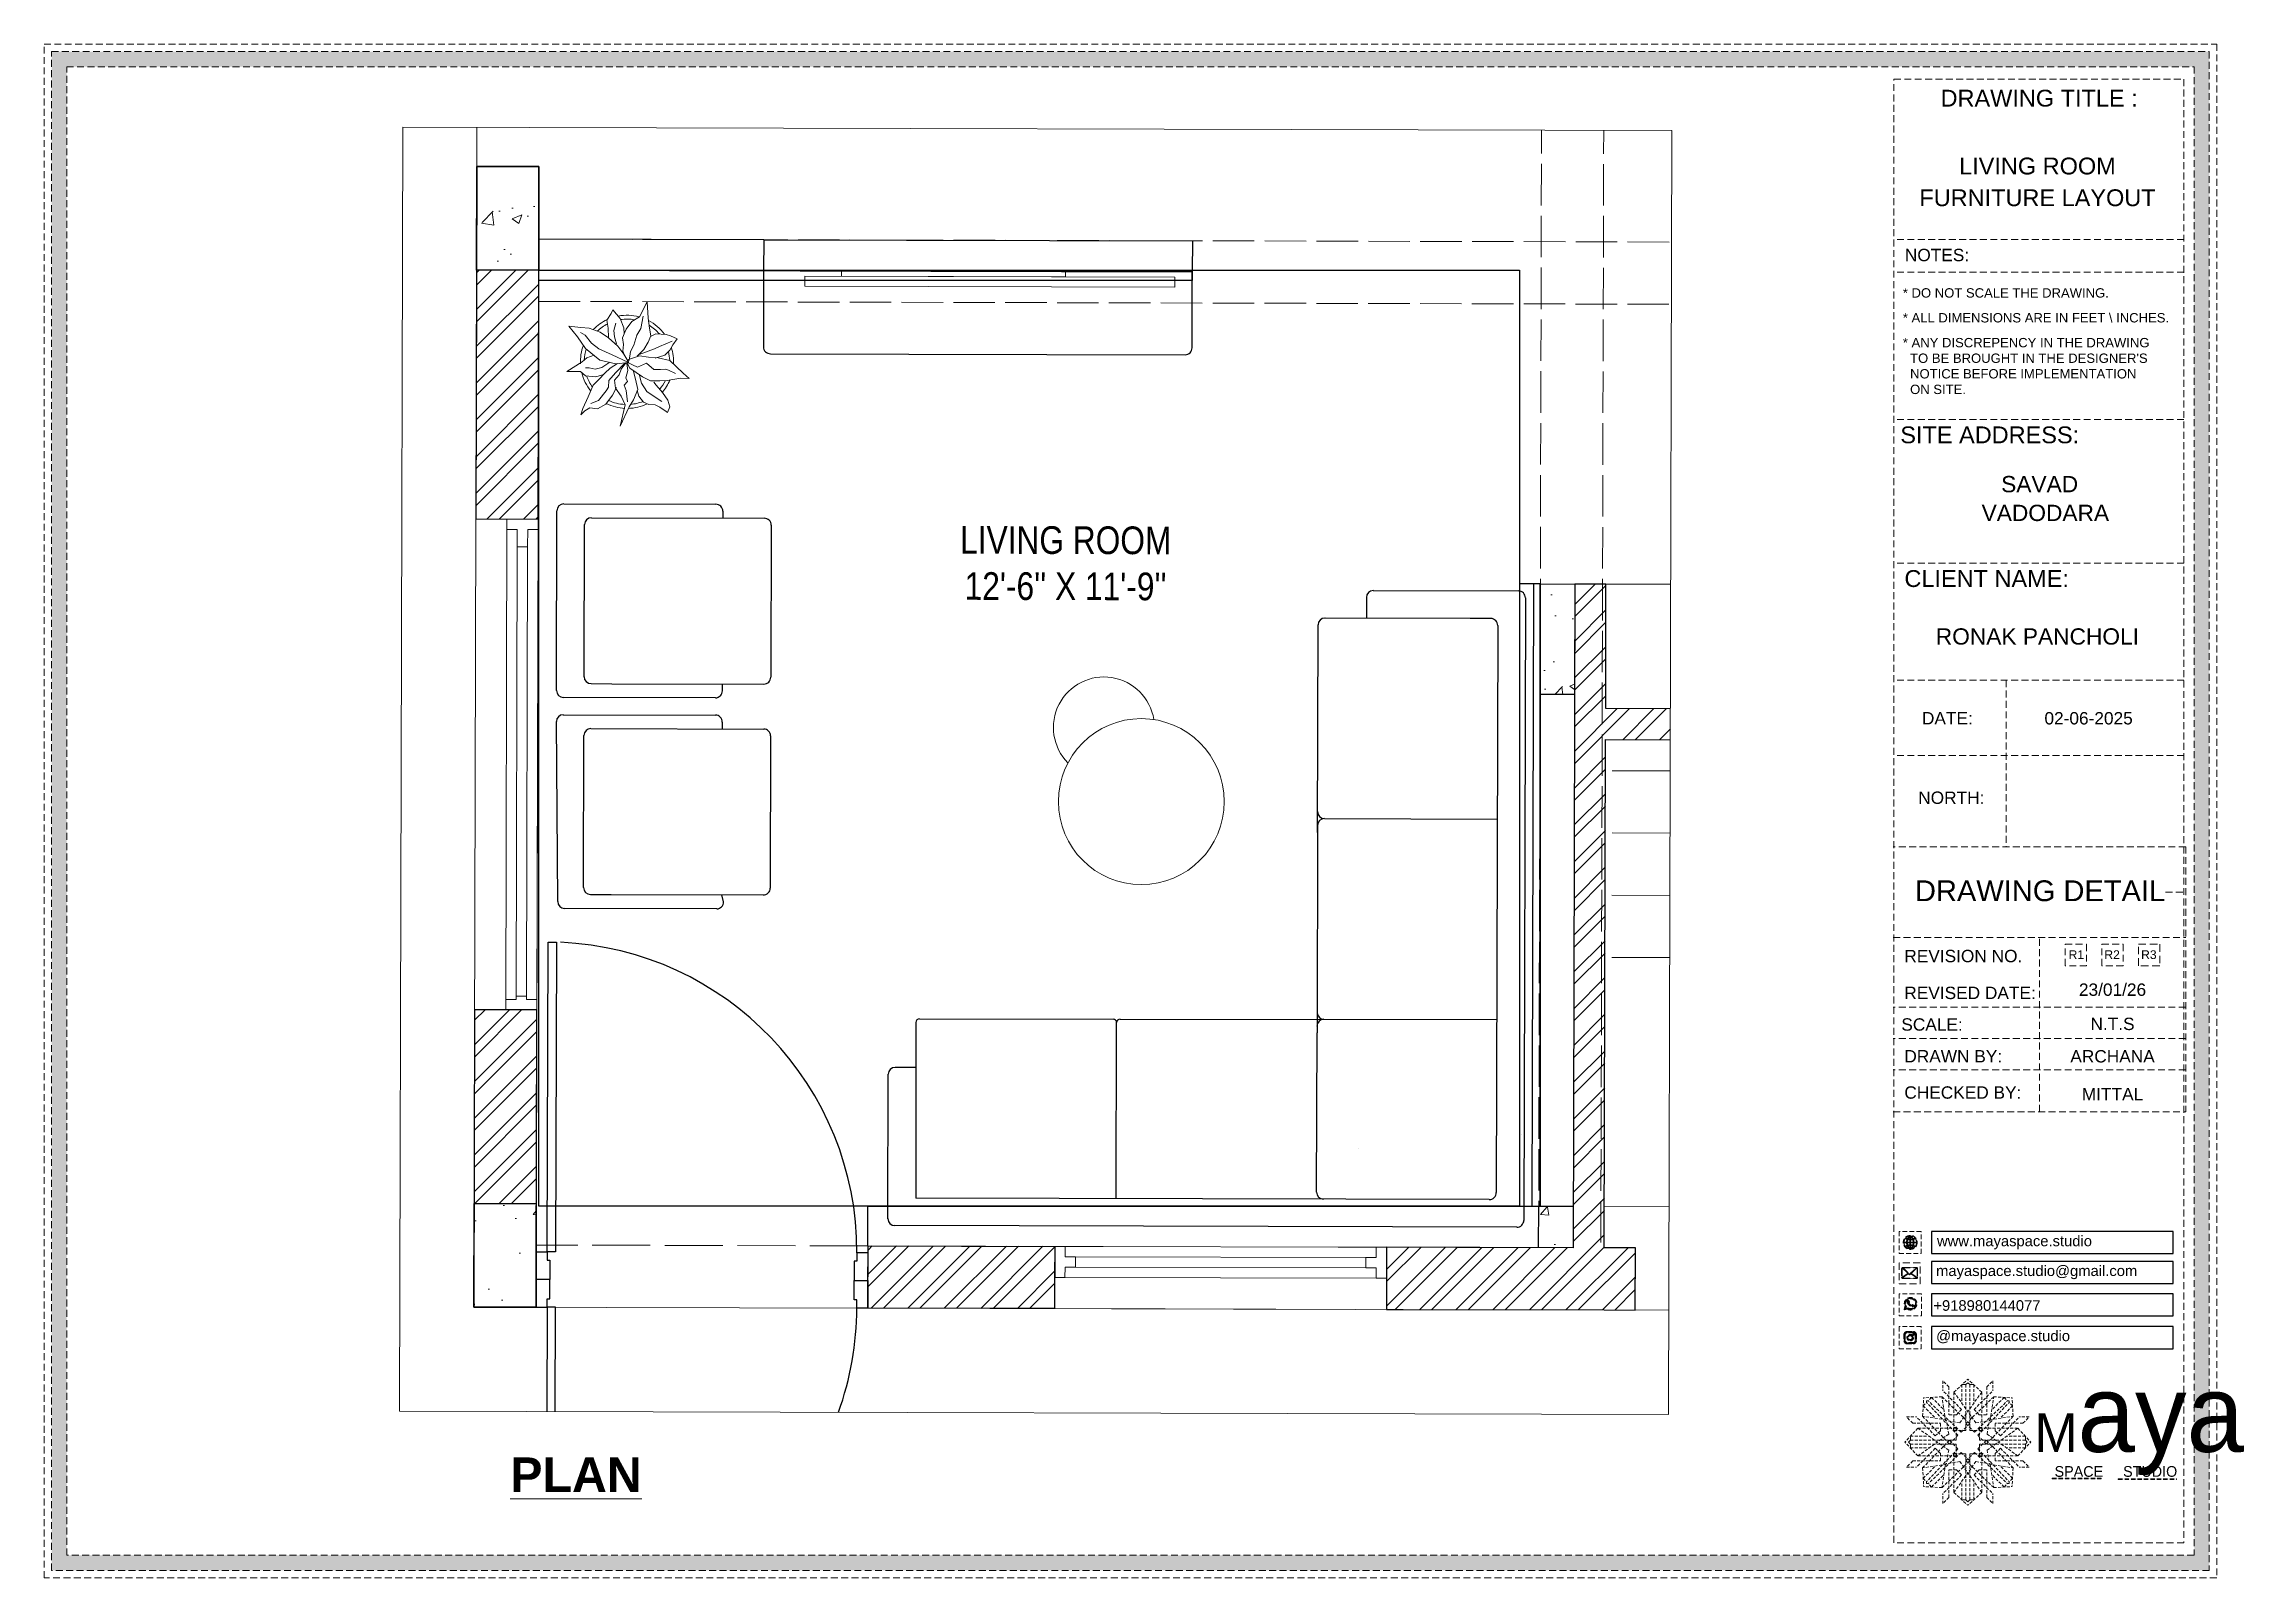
# Model space of a CAD drawing. Header units: millimetres. Extents: x 35877 to 3066687, y -650199 to -40525.
# Drawn here: x 145495.9 to 145814.1, y -179632.8 to -179411 of the extents above; entities that cross this region are included whole.
import ezdxf
from ezdxf.enums import TextEntityAlignment as Align

# ---------------------------------------------------------------- set-up
doc = ezdxf.new("R2010")
doc.units = ezdxf.units.MM
doc.header["$MEASUREMENT"] = 0
for name, pattern in [('ACAD_ISO02W100', [15, 12, -3]), ('DASHED', [0.75, 0.5, -0.25]), ('DASHEDX2', [1.5, 1, -0.5])]:
    doc.linetypes.add(name, pattern=pattern)
for name, color, linetype in [('AR DOOR', 40, 'Continuous'), ('AR ELE-5', 134, 'Continuous'), ('AR HATCH-7', 7, 'Continuous')]:
    doc.layers.add(name, color=color, linetype=linetype)
for name, color, linetype, lineweight in [('COLUMN', 1, 'Continuous', 30), ('DIM.', 250, 'Continuous', 13), ('Dimension', 10, 'DASHEDX2', 20), ('el', 7, 'Continuous', 20), ('FIRST FLOOR ( DW_RAIL )', 7, 'Continuous', 9), ('FIRST FLOOR ( TEXT )', 7, 'Continuous', 9), ('FUR', 250, 'Continuous', 0), ('FURNITURE', 32, 'Continuous', 9), ('furniture dimensions', 1, 'DASHED', 0), ('FURNITURE-1', 252, 'Continuous', 13), ('GROUND FLOOR', 7, 'Continuous', 9), ('GROUND FLOOR  ( PLINE )', 251, 'Continuous', 30), ('GROUND FLOOR ( DW_RAIL )', 7, 'Continuous', 9), ('GROUND FLOOR ( STAIR )', 251, 'Continuous', 9), ('Labelling', 1, 'Continuous', 25), ('NAME PLATE', 7, 'Continuous', 25), ('XX~SLAB ( BEAM )~ ( DIM )', 7, 'Continuous', 9)]:
    doc.layers.add(name, color=color, linetype=linetype, lineweight=lineweight)
doc.styles.add('Arial', font='arial.ttf')
doc.styles.add('KATHA', font='swissc.ttf')
doc.styles.get("Standard").update_dxf_attribs({"font": 'arial.ttf', "height": 6})
pattern_1 = [(45, (-2294.473, 1481.1306), (-2.65165043, 2.65165043), []), (45, (-2292.7053, 1481.1306), (-2.65165043, 2.65165043), [])]

msp = doc.modelspace()

# ---------------------------------------------------------------- texts
at = {"color": 18, "true_color": 0x000000, "transparency": 33554687, "char_height": 1.52785, "attachment_point": 1}
for s, width, gutter_width, insert in [('www.mayaspace.studio', 10.26018, 8.582, (145769.726, -179583.332, 0.119)), ('mayaspace.studio@gmail.com', 6.40101, 5.354, (145769.604, -179587.642, 0.119)), ('+918980144077', 24.96096, 5.354, (145769.208, -179592.668, 0.119)), ('@mayaspace.studio', 6.40101, 5.354, (145769.604, -179597.061, 0.119))]:
    msp.add_mtext_dynamic_manual_height_columns(s, width=width, gutter_width=gutter_width, heights=[0], dxfattribs=dict(at, insert=insert))
at = {"layer": 'DIM.', "color": 1, "transparency": 33554687, "insert": (145563.353, -179615.408, 0.119), "char_height": 5, "attachment_point": 1}
msp.add_mtext_dynamic_manual_height_columns('{\\fArial|b1|i0|c0|p34;\\LPLAN}', width=111.55884, gutter_width=1, heights=[0], dxfattribs=at)
at = {"layer": 'FIRST FLOOR ( TEXT )', "transparency": 33554687, "insert": (145643.691, -179486.088, 0.168), "char_height": 4, "attachment_point": 5, "rotation": 359.852, "style": 'KATHA'}
msp.add_mtext("LIVING ROOM\\P12'-6'' X 11'-9''", dxfattribs=at)
at = {"layer": 'NAME PLATE', "transparency": 33554687, "style": 'Arial'}
for s, height, p in [('DRAWING TITLE : ', 2.43312, (145784.974, -179420.012, 0.119)), ('LIVING ROOM', 2.43312, (145784.257, -179429.828, 0.119)), ('FURNITURE LAYOUT', 2.43312, (145784.267, -179434.417, 0.119)), ('NOTES:', 1.7878, (145769.728, -179442.377, 0.119)), ('SITE ADDRESS:', 2.43312, (145777.357, -179468.713, 0.119)), (' SAVAD ', 2.3521, (145784.579, -179475.801, 0.007)), ('VADODARA', 2.3521, (145785.404, -179479.961, 0.007)), ('CLIENT NAME:', 2.43312, (145776.914, -179489.501, 0.119)), ('RONAK PANCHOLI    ', 2.35207, (145786.074, -179497.833, 0.007)), ('DATE:', 1.7878, (145771.227, -179509.384, 0.119)), ('02-06-2025', 1.7878, (145791.658, -179509.384, 0.119)), ('NORTH:', 1.7878, (145771.798, -179520.877, 0.119)), ('DRAWING DETAIL', 3.00813, (145784.638, -179534.947, 0.119)), ('REVISION NO.', 1.78775, (145773.536, -179543.776, 0.119)), ('REVISED DATE: ', 1.78775, (145774.855, -179549.107, 0.119)), ('SCALE:', 1.7878, (145769.009, -179553.679, 0.119)), ('DRAWN BY:', 1.7878, (145772.078, -179558.273, 0.119)), ('ARCHANA', 1.7878, (145795.12, -179558.28, 0.119)), ('CHECKED BY:', 1.78775, (145773.467, -179563.518, 0.119)), ('MITTAL', 1.7878, (145795.12, -179563.755, 0.119))]:
    msp.add_text(s, height=height, dxfattribs=at).set_placement(p, align=Align.CENTER)
for s, p in [('R1', (145788.758, -179543.315, 0.119)), ('R2', (145793.934, -179543.315, 0.119))]:
    msp.add_text(s, height=1.2603, dxfattribs=at).set_placement(p)
at = {"layer": 'NAME PLATE', "transparency": 33554687, "char_height": 1.35213, "width": 52.23979, "attachment_point": 1, "style": 'Arial'}
for s, insert in [('* DO NOT SCALE THE DRAWING.', (145764.787, -179446.289, 0.119)), ('* ALL DIMENSIONS ARE IN FEET \\\\ INCHES.', (145764.787, -179449.885, 0.119)), ("* ANY DISCREPENCY IN THE DRAWING \\P  TO BE BROUGHT IN THE DESIGNER'S\\P  NOTICE BEFORE IMPLEMENTATION \\P  ON SITE.", (145764.787, -179453.481, 0.119))]:
    msp.add_mtext(s, dxfattribs=dict(at, insert=insert))
at = {"layer": 'NAME PLATE', "lineweight": 0, "transparency": 33554687, "char_height": 1.7878, "attachment_point": 2, "style": 'Arial'}
for s, insert, width in [('23/01/26', (145795.12, -179546.853, 0.119), 15.49295), ('N.T.S', (145795.12, -179551.802, 0.119), 3.48921)]:
    msp.add_mtext(s, dxfattribs=dict(at, insert=insert, width=width))

# ---------------------------------------------------------------- blocks, each defined once
blk = doc.blocks.new('*U20')
for points in [[(0, 0), (0, 1120), (30, 1120), (30, 0)], [(-40, 0), (0, 0), (0, -30), (10, -30), (10, -100), (-40, -100)], [(1160, 0), (1120, 0), (1120, -30), (1110, -30), (1110, -100), (1160, -100)]]:
    blk.add_lwpolyline(points, close=True)
at = {"layer": 'AR ELE-5', "linetype": 'ByBlock', "ltscale": 15}
blk.add_arc((-1.6, -0.7), 1121.6, 0.03474, 87.62699, dxfattribs=at)
blk = doc.blocks.new('FSFSF')
at = {"color": 42, "lineweight": 5, "true_color": 0xe0ac11}
for p, q in [((28600.03, 143.51), (28600.03, 140.16)), ((28602.15, 141.41), (28600.03, 143.51)), ((28603.86, 139.69), (28608.58, 144.08)), ((28607.9, 142.22), (28608.58, 142.85)), ((28613.31, 139.69), (28608.58, 144.08)), ((28609.27, 142.22), (28608.59, 142.85)), ((28615.02, 141.41), (28617.14, 143.51)), ((28617.14, 143.51), (28617.14, 140.16)), ((28593.19, 131.45), (28593.54, 137.71)), ((28593.39, 135), (28594.56, 136.12)), ((28593.39, 135), (28597.6, 130.78)), ((28599.8, 138.06), (28593.54, 137.71)), ((28595.12, 136.69), (28594.53, 136.69)), ((28594.56, 136.12), (28594.56, 136.71)), ((28605.17, 124.98), (28594.56, 136.12)), ((28596.24, 137.86), (28595.12, 136.69)), ((28606.27, 126.08), (28595.12, 136.69)), ((28596.24, 137.86), (28600.47, 133.65)), ((28601.03, 130), (28599.8, 138.06)), ((28599.8, 138.05), (28608.58, 129.56)), ((28606.47, 133.76), (28600.03, 140.16)), ((28602.15, 141.41), (28602.15, 131.95)), ((28603.86, 126.58), (28603.86, 139.69)), ((28603.86, 139.69), (28608.58, 133.02)), ((28607.9, 142.22), (28606.58, 142.22)), ((28606.58, 142.22), (28606.58, 135.84)), ((28607.9, 142.22), (28607.9, 126.58)), ((28613.31, 139.69), (28608.59, 133.02)), ((28617.37, 138.05), (28608.59, 129.56)), ((28609.27, 142.22), (28609.27, 126.58)), ((28609.27, 142.22), (28610.59, 142.22)), ((28610.59, 142.22), (28610.59, 135.84)), ((28610.7, 133.76), (28617.14, 140.16)), ((28610.9, 126.08), (28622.05, 136.69)), ((28612.02, 124.98), (28622.62, 136.12)), ((28613.31, 126.58), (28613.31, 139.69)), ((28615.02, 141.41), (28615.02, 131.95)), ((28616.14, 130), (28617.37, 138.06)), ((28620.93, 137.86), (28616.7, 133.65)), ((28617.37, 138.06), (28623.63, 137.71)), ((28623.8, 135), (28619.59, 130.78)), ((28620.93, 137.86), (28622.05, 136.69)), ((28622.05, 136.69), (28622.64, 136.69)), ((28622.62, 136.12), (28622.62, 136.71)), ((28623.8, 135), (28622.62, 136.12)), ((28624, 131.45), (28623.65, 137.71)), ((28591.56, 127.39), (28587.17, 122.66)), ((28587.73, 131.22), (28591.08, 131.22)), ((28589.84, 129.1), (28587.73, 131.22)), ((28589.84, 129.1), (28599.29, 129.1)), ((28597.49, 124.78), (28591.08, 131.22)), ((28604.66, 127.39), (28591.56, 127.39)), ((28591.56, 127.39), (28598.23, 122.67)), ((28593.19, 131.45), (28601.69, 122.67)), ((28601.25, 130.22), (28593.19, 131.45)), ((28599.29, 126.5), (28599.29, 129.1)), ((28605.86, 129.18), (28601.03, 130)), ((28602.07, 125.39), (28601.25, 130.22)), ((28604.75, 131.95), (28602.15, 131.95)), ((28603.68, 126.54), (28603.68, 127.39)), ((28604.71, 127.57), (28603.86, 127.57)), ((28604.66, 123.35), (28604.66, 127.39)), ((28604.7, 126.58), (28604.71, 127.57)), ((28606.47, 133.76), (28604.75, 131.95)), ((28605.86, 129.18), (28608.58, 133.02)), ((28606.27, 126.08), (28608.58, 128.27)), ((28607.9, 128.92), (28608.58, 129.56)), ((28607.9, 128.92), (28608.58, 128.27)), ((28611.31, 129.18), (28608.59, 133.02)), ((28609.27, 128.92), (28608.59, 129.56)), ((28609.27, 128.92), (28608.59, 128.27)), ((28610.9, 126.08), (28608.59, 128.27)), ((28610.7, 133.76), (28612.42, 131.95)), ((28611.31, 129.18), (28616.14, 130)), ((28612.42, 131.95), (28615.02, 131.95)), ((28612.46, 126.58), (28612.46, 127.57)), ((28612.46, 127.57), (28613.31, 127.57)), ((28612.52, 123.35), (28612.52, 127.39)), ((28612.52, 127.39), (28625.63, 127.39)), ((28613.51, 126.54), (28613.51, 127.39)), ((28615.12, 125.39), (28615.94, 130.22)), ((28623.99, 131.45), (28615.5, 122.67)), ((28615.94, 130.22), (28624, 131.45)), ((28627.34, 129.1), (28617.89, 129.1)), ((28617.89, 126.5), (28617.89, 129.1)), ((28625.63, 127.39), (28618.96, 122.67)), ((28619.7, 124.78), (28626.1, 131.22)), ((28625.63, 127.39), (28630.02, 122.66)), ((28629.45, 131.22), (28626.1, 131.22)), ((28627.34, 129.1), (28629.45, 131.22)), ((28591.56, 117.94), (28587.17, 122.66)), ((28589.03, 123.35), (28588.4, 122.67)), ((28589.03, 121.98), (28588.4, 122.65)), ((28589.03, 123.35), (28589.03, 124.67)), ((28589.03, 124.67), (28595.4, 124.67)), ((28589.03, 123.35), (28604.66, 123.35)), ((28589.03, 121.98), (28604.66, 121.98)), ((28589.03, 121.98), (28589.03, 120.66)), ((28589.03, 120.66), (28595.4, 120.66)), ((28597.49, 120.54), (28591.08, 114.11)), ((28591.56, 117.94), (28598.23, 122.65)), ((28593.19, 113.88), (28601.69, 122.65)), ((28605.17, 120.35), (28594.56, 109.2)), ((28597.49, 124.78), (28599.29, 126.5)), ((28597.49, 120.54), (28599.29, 118.83)), ((28602.07, 125.39), (28598.23, 122.67)), ((28602.07, 119.94), (28598.23, 122.65)), ((28602.07, 119.94), (28601.25, 115.1)), ((28602.33, 123.35), (28601.69, 122.67)), ((28602.33, 121.98), (28601.69, 122.65)), ((28602.33, 123.35), (28602.97, 122.67)), ((28602.33, 121.98), (28602.97, 122.65)), ((28605.17, 124.98), (28602.97, 122.67)), ((28605.17, 120.35), (28602.97, 122.65)), ((28604.66, 126.54), (28603.68, 126.54)), ((28607.9, 126.58), (28603.86, 126.58)), ((28604.66, 121.98), (28604.66, 117.94)), ((28609.27, 126.58), (28613.31, 126.58)), ((28612.02, 124.98), (28614.21, 122.67)), ((28612.02, 120.35), (28614.21, 122.65)), ((28612.02, 120.35), (28622.62, 109.2)), ((28612.52, 126.54), (28613.51, 126.54)), ((28628.16, 123.35), (28612.52, 123.35)), ((28612.52, 121.98), (28612.52, 117.94)), ((28628.16, 121.98), (28612.52, 121.98)), ((28614.85, 123.35), (28614.21, 122.67)), ((28614.85, 121.98), (28614.21, 122.65)), ((28614.85, 123.35), (28615.5, 122.67)), ((28614.85, 121.98), (28615.5, 122.65)), ((28615.12, 125.39), (28618.96, 122.67)), ((28615.12, 119.94), (28618.96, 122.65)), ((28615.12, 119.94), (28615.94, 115.1)), ((28623.99, 113.88), (28615.5, 122.65)), ((28619.7, 124.78), (28617.89, 126.5)), ((28619.7, 120.54), (28617.89, 118.83)), ((28625.63, 117.94), (28618.96, 122.65)), ((28619.7, 120.54), (28626.1, 114.11)), ((28628.16, 124.67), (28621.78, 124.67)), ((28628.16, 120.66), (28621.78, 120.66)), ((28625.63, 117.94), (28630.02, 122.66)), ((28628.16, 123.35), (28628.16, 124.67)), ((28628.16, 123.35), (28628.78, 122.67)), ((28628.16, 121.98), (28628.78, 122.65)), ((28628.16, 121.98), (28628.16, 120.66)), ((28589.84, 116.23), (28587.73, 114.11)), ((28587.73, 114.11), (28591.08, 114.11)), ((28589.84, 116.23), (28599.29, 116.23)), ((28604.66, 117.94), (28591.56, 117.94)), ((28601.25, 115.1), (28593.19, 113.87)), ((28593.19, 113.87), (28593.54, 107.62)), ((28593.39, 110.32), (28597.6, 114.55)), ((28606.27, 119.15), (28595.12, 108.54)), ((28599.29, 118.83), (28599.29, 116.23)), ((28599.8, 107.17), (28608.58, 115.67)), ((28601.03, 115.23), (28599.8, 107.17)), ((28605.86, 116.05), (28601.03, 115.23)), ((28602.15, 103.82), (28602.15, 113.27)), ((28604.75, 113.27), (28602.15, 113.27)), ((28604.66, 118.78), (28603.68, 118.78)), ((28603.68, 118.78), (28603.68, 117.94)), ((28607.9, 118.65), (28603.86, 118.65)), ((28603.86, 118.65), (28603.86, 105.54)), ((28604.71, 117.66), (28603.86, 117.66)), ((28604.7, 118.65), (28604.71, 117.66)), ((28606.47, 111.47), (28604.75, 113.27)), ((28605.86, 116.05), (28608.58, 112.21)), ((28606.27, 119.15), (28608.58, 116.96)), ((28607.9, 103.01), (28607.9, 118.65)), ((28607.9, 116.31), (28608.58, 116.96)), ((28607.9, 116.31), (28608.58, 115.67)), ((28610.9, 119.15), (28608.59, 116.96)), ((28609.27, 116.31), (28608.59, 116.96)), ((28609.27, 116.31), (28608.59, 115.67)), ((28611.31, 116.05), (28608.59, 112.21)), ((28617.37, 107.17), (28608.59, 115.67)), ((28609.27, 118.65), (28613.31, 118.65)), ((28609.27, 103.01), (28609.27, 118.65)), ((28610.7, 111.47), (28612.42, 113.27)), ((28610.9, 119.15), (28622.05, 108.54)), ((28611.31, 116.05), (28616.14, 115.23)), ((28612.42, 113.27), (28615.02, 113.27)), ((28612.46, 118.65), (28612.46, 117.66)), ((28612.46, 117.66), (28613.31, 117.66)), ((28612.52, 118.78), (28613.51, 118.78)), ((28612.52, 117.94), (28625.63, 117.94)), ((28613.31, 118.65), (28613.31, 105.54)), ((28613.51, 118.78), (28613.51, 117.94)), ((28615.02, 103.82), (28615.02, 113.27)), ((28615.94, 115.1), (28624, 113.87)), ((28616.14, 115.23), (28617.37, 107.17)), ((28617.89, 118.83), (28617.89, 116.23)), ((28627.34, 116.23), (28617.89, 116.23)), ((28623.8, 110.32), (28619.59, 114.55)), ((28624, 113.87), (28623.65, 107.62)), ((28629.45, 114.11), (28626.1, 114.11)), ((28627.34, 116.23), (28629.45, 114.11)), ((28593.39, 110.32), (28594.56, 109.2)), ((28599.8, 107.17), (28593.54, 107.52)), ((28595.12, 108.54), (28594.53, 108.54)), ((28594.56, 109.2), (28594.56, 108.61)), ((28596.24, 107.37), (28595.12, 108.54)), ((28596.24, 107.37), (28600.47, 111.58)), ((28606.47, 111.47), (28600.03, 105.07)), ((28600.03, 101.71), (28600.03, 105.07)), ((28603.86, 105.54), (28608.58, 112.21)), ((28603.86, 105.54), (28608.58, 101.15)), ((28606.58, 103.01), (28606.58, 109.38)), ((28613.31, 105.54), (28608.58, 101.15)), ((28613.31, 105.54), (28608.59, 112.21)), ((28610.59, 103.01), (28610.59, 109.38)), ((28610.7, 111.47), (28617.14, 105.07)), ((28620.93, 107.37), (28616.7, 111.58)), ((28617.14, 101.71), (28617.14, 105.07)), ((28617.37, 107.17), (28623.63, 107.52)), ((28620.93, 107.37), (28622.05, 108.54)), ((28622.05, 108.54), (28622.64, 108.54)), ((28623.8, 110.32), (28622.62, 109.2)), ((28622.62, 109.2), (28622.62, 108.61)), ((28602.15, 103.82), (28600.03, 101.71)), ((28607.9, 103.01), (28606.58, 103.01)), ((28607.9, 103.01), (28608.58, 102.38)), ((28609.27, 103.01), (28608.59, 102.38)), ((28609.27, 103.01), (28610.59, 103.01)), ((28615.02, 103.82), (28617.14, 101.71))]:
    blk.add_line(p, q, dxfattribs=at)
blk = doc.blocks.new('hgwg')
at = {"layer": 'Dimension', "true_color": 0xd39e00}
h = blk.add_hatch(color=42, dxfattribs=at)
h.dxf.hatch_style = 1
h.paths.add_polyline_path([(27505.71, 45.05), (27494.27, 45.05), (27494.27, 44.9), (27505.71, 44.9)])
h = blk.add_hatch(color=42, dxfattribs=at)
h.dxf.hatch_style = 1
h.paths.add_polyline_path([(27523.3, 44.9), (27509.68, 44.9), (27509.68, 44.75), (27523.3, 44.75)])
at = {"layer": 'Dimension', "color": 42, "true_color": 0xd39e00}
for p, q in [((27494.27, 45.05), (27505.71, 45.05)), ((27494.27, 44.9), (27494.27, 45.05)), ((27494.27, 44.9), (27505.71, 44.9)), ((27505.71, 45.05), (27505.71, 44.9)), ((27509.68, 44.9), (27523.3, 44.9)), ((27509.68, 44.9), (27509.68, 44.75)), ((27509.68, 44.75), (27523.3, 44.75)), ((27523.3, 44.75), (27523.3, 44.9))]:
    blk.add_line(p, q, dxfattribs=at)
at = {"layer": 'Dimension', "color": 42, "true_color": 0xd39e00, "attachment_point": 1}
for s, width, insert, char_height in [('{\\fCinzel|b0|i0|c0|p2;\\H1.5x;M\\fAmsterdam One|b0|i0|c0|p2;\\H2x;aya}', 85.3277, (27490.17, 69.17), 6), ('{\\fCinzel|b0|i0|c0|p0;SPACE     STUDIO}', 66.129, (27494.83, 47.86), 2.5)]:
    blk.add_mtext_dynamic_manual_height_columns(s, width=width, gutter_width=30, heights=[0], dxfattribs=dict(at, insert=insert, char_height=char_height))
blk = doc.blocks.new('aggerg')
at = {"layer": 'Dimension', "color": 42, "true_color": 0xd39e00}
blk.add_lwpolyline([(-1.41, 1.41), (1.41, 1.41), (1.41, -1.41), (-1.41, -1.41)], close=True, dxfattribs=at)
at = {"layer": 'NAME PLATE', "lineweight": 0, "insert": (-0.03, 0.62), "char_height": 1.151, "width": 2.2458, "attachment_point": 2, "style": 'Arial'}
blk.add_mtext('R3', dxfattribs=at)
blk = doc.blocks.new('QEGW4TG')
at = {"layer": 'Dimension', "true_color": 0x000000}
h = blk.add_hatch(color=18, dxfattribs=at)
h.dxf.hatch_style = 1
h.paths.add_polyline_path([(2.69, 1.93, 0.170513), (2.95, 1.97, 0.190337), (3.11, 2.18, 0.316231), (3.07, 2.28), (2.79, 2.37, 0.273721), (2.69, 2.34, 0.040749), (2.63, 2.27, -0.441282), (2.53, 2.25, -0.11828), (2.06, 2.64, -0.441282), (2.07, 2.74, 0.040749), (2.13, 2.81, 0.290083), (2.14, 2.92), (2.01, 3.18, 0.316231), (1.91, 3.2, 0.190337), (1.73, 3, 0.170513), (1.72, 2.74, 0.252784)], flags=0)
h.paths.add_polyline_path([(1.19, 1.98), (1.03, 1.3, 0.550912), (1.11, 1.23), (1.75, 1.39, 6.344125)])
h.paths.add_polyline_path([(1.81, 1.7), (1.4, 1.6), (1.5, 2.03, -9.071339)], flags=16)
h.paths.add_polyline_path([(3.11, 2.16, -0.17811), (2.95, 1.97, -0.170513), (2.69, 1.93, -0.252784), (1.72, 2.74, -0.170513), (1.73, 3, -0.17811), (1.89, 3.19, -0.370089), (2.01, 3.18), (2.14, 2.92, -0.307185), (2.13, 2.8, -0.041087), (2.06, 2.73, 0.321676), (2.05, 2.65, 0.126524), (2.55, 2.24, 0.312216), (2.62, 2.26, -0.041087), (2.68, 2.34, -0.290673), (2.79, 2.37), (3.07, 2.28, -0.370089)], flags=0)
h = blk.add_hatch(color=18, dxfattribs=at)
h.dxf.hatch_style = 1
h.paths.add_polyline_path([(2.79, 2.37, 0.273721), (2.69, 2.34, 0.040749), (2.63, 2.27, -0.441282), (2.53, 2.25, -0.11828), (2.06, 2.64, -0.441282), (2.07, 2.74, 0.040749), (2.13, 2.81, 0.290083), (2.14, 2.92), (2.01, 3.18, 0.316231), (1.91, 3.2, 0.190337), (1.73, 3, 0.170513), (1.72, 2.74, 0.252784), (2.69, 1.93, 0.170513), (2.95, 1.97, 0.190337), (3.11, 2.18, 0.316231), (3.07, 2.28)])
for p, q in [((1.19, 1.98), (1.03, 1.3)), ((1.1, 1.23), (1.75, 1.39)), ((1.5, 2.03), (1.4, 1.6)), ((1.4, 1.6), (1.81, 1.7)), ((2.01, 3.18), (2.14, 2.92)), ((3.07, 2.28), (2.8, 2.36))]:
    blk.add_line(p, q)
blk.add_lwpolyline([(0, 0), (4.68, 0), (4.68, 4.68), (0, 4.68)], close=True)
for centre, radius, start, end in [((1.09, 1.29), 0.0598, 164.8483, 282.1458), ((2.39, 2.56), 1.34, 241.4727, 205.6422), ((2.39, 2.56), 1.04, 235.9962, 210.8333), ((2.09, 2.87), 0.39, 159.7007, 198.4072), ((2.96, 3.23), 1.33, 201.4218, 258.1669), ((2.07, 2.87), 0.364, 118.9685, 159.3648), ((1.94, 3.12), 0.0896, 41.8985, 123.1344), ((2.11, 2.68), 0.066, 135.9932, 224.8892), ((1.67, 3.16), 0.586, 312.4617, 321.8728), ((3.12, 3.42), 1.31, 216.5455, 243.5279), ((2.05, 2.87), 0.104, 320.3924, 28.6971), ((2.57, 2.3), 0.066, 234.2482, 323.1441), ((3.11, 1.94), 0.586, 137.2645, 146.6756), ((2.76, 2.27), 0.104, 70.4402, 138.745), ((2.75, 2.31), 0.39, 260.7301, 299.4366), ((2.76, 2.29), 0.364, 299.7725, 340.1688), ((3.03, 2.2), 0.0896, 336.0029, 57.2388)]:
    blk.add_arc(centre, radius, start, end)
blk = doc.blocks.new('ASGERG')
at = {"layer": 'Dimension', "true_color": 0x000000}
h = blk.add_hatch(color=18, dxfattribs=at)
h.dxf.hatch_style = 1
h.paths.add_polyline_path([(0.99, 1.7, 0.353872), (1.69, 1.03), (2.96, 1.03, 0.353872), (3.66, 1.7), (3.66, 2.99, 0.353872), (2.96, 3.67), (1.69, 3.67, 0.353872), (0.99, 2.99)])
h.paths.add_polyline_path([(1.27, 2.97, -0.353872), (1.72, 3.4), (2.94, 3.4, -0.353872), (3.38, 2.97), (3.38, 1.72, -0.353872), (2.94, 1.3), (1.72, 1.3, -0.353872), (1.27, 1.72)], flags=16)
h.paths.add_polyline_path([(3.02, 2.35, -1), (1.64, 2.35, -1)], flags=0)
h.paths.add_polyline_path([(2.74, 2.35, -1), (1.92, 2.35, -1)], flags=0)
h.paths.add_polyline_path([(2.86, 3.02, -1), (3.19, 3.02, -1)], flags=0)
h.paths.add_polyline_path([(1.64, 2.35, 1), (3.02, 2.35, 1)], flags=0)
h = blk.add_hatch(color=18, dxfattribs=at)
h.dxf.hatch_style = 1
h.paths.add_polyline_path([(1.64, 2.35, 1), (3.02, 2.35, 1)])
h.paths.add_polyline_path([(2.74, 2.35, -1), (1.92, 2.35, -1)], flags=16)
h = blk.add_hatch(color=18, dxfattribs=at)
h.dxf.hatch_style = 1
h.paths.add_polyline_path([(3.19, 3.02, 1), (2.86, 3.02, 1)])
for p, q in [((0.99, 2.99), (0.99, 1.7)), ((1.27, 2.97), (1.27, 1.72)), ((1.69, 3.67), (2.96, 3.67)), ((1.69, 1.03), (2.96, 1.03)), ((2.94, 3.4), (1.72, 3.4)), ((2.94, 1.3), (1.72, 1.3)), ((3.38, 2.97), (3.38, 1.72)), ((3.66, 2.99), (3.66, 1.7))]:
    blk.add_line(p, q)
blk.add_lwpolyline([(0, 0), (4.68, 0), (4.68, 4.68), (0, 4.68)], close=True)
for centre, radius in [((2.33, 2.35), 0.694), ((2.33, 2.35), 0.414), ((3.02, 3.02), 0.168)]:
    blk.add_circle(centre, radius)
for centre, radius, start, end in [((1.76, 2.89), 0.778, 94.8631, 172.8127), ((1.76, 1.8), 0.778, 187.1873, 265.1369), ((1.76, 2.91), 0.491, 94.8631, 172.8127), ((1.76, 1.78), 0.491, 187.1873, 265.1369), ((2.9, 2.91), 0.491, 7.1873, 85.1369), ((2.9, 1.78), 0.491, 274.8631, 352.8127), ((2.89, 2.89), 0.778, 7.1873, 85.1369), ((2.89, 1.8), 0.778, 274.8631, 352.8127)]:
    blk.add_arc(centre, radius, start, end)
blk = doc.blocks.new('DTGWEGEARG')
at = {"layer": 'Dimension', "true_color": 0x000000}
h = blk.add_hatch(color=18, dxfattribs=at)
h.dxf.hatch_style = 1
h.paths.add_polyline_path([(3.83, 2.34, 1), (0.85, 2.34, 1)])
h.paths.add_polyline_path([(2.51, 1.01, 0.105795), (2.96, 1.58, -0.055205), (3.3, 1.41, -0.169822)], flags=16)
h.paths.add_polyline_path([(2.41, 1.12), (2.41, 1.69, -0.058279), (2.81, 1.63, -0.103353)], flags=16)
h.paths.add_polyline_path([(2.26, 1.13, -0.101741), (1.87, 1.63, -0.057171), (2.26, 1.69)], flags=16)
h.paths.add_polyline_path([(2.17, 1.01, -0.169822), (1.38, 1.41, -0.055205), (1.72, 1.58, 0.105795)], flags=16)
h.paths.add_polyline_path([(3.02, 1.72, 0.081336), (3.13, 2.27), (3.68, 2.27, -0.152069), (3.4, 1.52, 0.05687)], flags=16)
h.paths.add_polyline_path([(2.87, 1.77, 0.061945), (2.41, 1.84), (2.41, 2.27), (2.98, 2.27, -0.081344)], flags=16)
h.paths.add_polyline_path([(2.26, 1.84, 0.060923), (1.8, 1.77, -0.081344), (1.7, 2.27), (2.26, 2.27)], flags=16)
h.paths.add_polyline_path([(1.66, 1.72, 0.05687), (1.28, 1.52, -0.152069), (1, 2.27), (1.55, 2.27, 0.081336)], flags=16)
h.paths.add_polyline_path([(2.41, 2.42), (2.41, 2.83, 0.061945), (2.87, 2.91, -0.080009), (2.98, 2.42)], flags=16)
h.paths.add_polyline_path([(3.13, 2.42, 0.080116), (3.02, 2.96, 0.05687), (3.4, 3.16, 0.028258), (3.3, 3.27, -0.055205), (2.96, 3.1, 0.105795), (2.51, 3.67, -0.36029), (3.68, 2.42)], flags=16)
h.paths.add_polyline_path([(2.26, 2.42), (1.7, 2.42, -0.080009), (1.8, 2.91, 0.060923), (2.26, 2.84)], flags=16)
h.paths.add_polyline_path([(1.55, 2.42), (1, 2.42, -0.150466), (1.28, 3.16, 0.05687), (1.66, 2.96, 0.080116)], flags=16)
h.paths.add_polyline_path([(2.41, 2.98), (2.41, 3.56, -0.103353), (2.81, 3.05, -0.058279)], flags=16)
h.paths.add_polyline_path([(2.26, 2.99, -0.057171), (1.87, 3.05, -0.101741), (2.26, 3.55)], flags=16)
h.paths.add_polyline_path([(1.72, 3.1, -0.055205), (1.38, 3.27, -0.169822), (2.17, 3.67, 0.105795)], flags=16)
blk.add_lwpolyline([(0, 0), (4.68, 0), (4.68, 4.68), (0, 4.68)], close=True)
at = {"layer": 'Dimension', "color": 18, "true_color": 0x000000}
for p, q in [((1, 2.42), (1.55, 2.42)), ((1, 2.27), (1.55, 2.27)), ((1.7, 2.42), (2.26, 2.42)), ((1.7, 2.27), (2.26, 2.27)), ((2.26, 3.55), (2.26, 2.99)), ((2.26, 2.84), (2.26, 2.42)), ((2.26, 2.27), (2.26, 1.84)), ((2.26, 1.69), (2.26, 1.13)), ((2.41, 3.56), (2.41, 2.98)), ((2.41, 2.83), (2.41, 2.42)), ((2.41, 2.42), (2.98, 2.42)), ((2.41, 2.27), (2.98, 2.27)), ((2.41, 2.27), (2.41, 1.84)), ((2.41, 1.69), (2.41, 1.12)), ((3.13, 2.42), (3.68, 2.42)), ((3.13, 2.27), (3.68, 2.27))]:
    blk.add_line(p, q, dxfattribs=at)
blk.add_circle((2.34, 2.34), 1.49, dxfattribs=at)
for centre, radius, start, end in [((2.34, 2.34), 1.34, 142.3819, 176.6093), ((2.34, 2.34), 1.34, 183.0315, 217.6181), ((2.34, 4.74), 1.9, 236.1399, 249.1595), ((2.34, -0.06), 1.9, 110.8405, 123.8601), ((2.34, 2.34), 1.34, 97.3549, 135.9073), ((2.34, 4.74), 1.75, 236.7417, 249.3811), ((2.34, -0.06), 1.75, 110.6189, 123.2583), ((2.34, 2.34), 1.34, 224.0927, 262.6451), ((3.28, 2.34), 1.73, 159.0567, 177.3789), ((3.28, 2.34), 1.73, 182.3435, 200.9433), ((3.28, 2.34), 1.58, 158.8325, 177.1302), ((3.28, 2.34), 1.58, 182.5658, 201.1675), ((3.28, 2.34), 1.73, 129.9301, 154.0867), ((3.28, 2.34), 1.73, 205.9133, 230.0699), ((2.34, 4.74), 1.9, 253.6799, 267.6253), ((2.34, -0.06), 1.9, 92.3747, 106.3201), ((3.28, 2.34), 1.58, 130.1073, 153.3446), ((2.34, 4.74), 1.75, 254.3336, 267.422), ((2.34, -0.06), 1.75, 92.578, 105.6664), ((3.28, 2.34), 1.58, 206.6554, 229.8927), ((1.4, 2.34), 1.58, 26.6554, 50.2584), ((2.34, 4.74), 1.75, 272.3248, 285.6664), ((2.34, 4.74), 1.9, 272.1415, 286.3201), ((2.34, -0.06), 1.9, 73.6799, 87.8585), ((2.34, -0.06), 1.75, 74.3336, 87.6752), ((1.4, 2.34), 1.58, 309.7416, 333.3446), ((2.34, 2.34), 1.34, 3.3907, 82.6451), ((1.4, 2.34), 1.73, 25.9133, 50.0699), ((1.4, 2.34), 1.73, 309.9301, 334.0867), ((2.34, 2.34), 1.34, 277.3549, 315.9073), ((1.4, 2.34), 1.58, 2.8698, 21.1675), ((1.4, 2.34), 1.58, 338.8325, 357.4342), ((2.34, 4.74), 1.75, 290.6189, 303.2583), ((2.34, -0.06), 1.75, 56.7417, 69.3811), ((2.34, 4.74), 1.9, 290.8405, 303.8601), ((1.4, 2.34), 1.73, 2.6211, 20.9433), ((1.4, 2.34), 1.73, 339.0567, 357.6565), ((2.34, -0.06), 1.9, 56.1399, 69.1595), ((2.34, 2.34), 1.34, 322.3819, 356.9685)]:
    blk.add_arc(centre, radius, start, end, dxfattribs=at)
blk = doc.blocks.new('Plan')
at = {"color": 252, "linetype": 'ByBlock', "true_color": 0x939598, "transparency": 33554687}
for p, q in [((148162.59, -181224.14, 0.05), (148161.99, -181225.09, 0.05)), ((148161.99, -181225.09, 0.05), (148162.18, -181226.22, 0.05)), ((148162.85, -181223.59, 0.05), (148162.59, -181224.14, 0.05)), ((148163.92, -181224.86, 0.05), (148162.85, -181223.59, 0.05)), ((148162.99, -181226.59, 0.05), (148163.27, -181225.54, 0.05)), ((148164.42, -181226.18, 0.05), (148163.92, -181224.86, 0.05)), ((148165.59, -181225.28, 0.05), (148164.76, -181226.41, 0.05)), ((148166.71, -181224.58, 0.05), (148165.59, -181225.28, 0.05)), ((148167.82, -181222.45, 0.05), (148166.71, -181224.58, 0.05)), ((148166.91, -181226.27, 0.05), (148167.22, -181224.51, 0.05)), ((148167.95, -181224.8, 0.05), (148167.82, -181222.45, 0.05)), ((148168.15, -181226.24, 0.05), (148167.95, -181224.8, 0.05)), ((148157.72, -181227.48, 0.05), (148156.49, -181225.96, 0.05)), ((148156.49, -181225.96, 0.05), (148158.22, -181226.15, 0.05)), ((148158.9, -181229.2, 0.05), (148157.72, -181227.48, 0.05)), ((148158.84, -181227.24, 0.05), (148158.19, -181226.87, 0.05)), ((148158.22, -181226.15, 0.05), (148159.41, -181226.22, 0.05)), ((148159.78, -181228.43, 0.05), (148158.84, -181227.24, 0.05)), ((148159.41, -181226.22, 0.05), (148161, -181226.82, 0.05)), ((148160.81, -181229.25, 0.05), (148159.78, -181228.43, 0.05)), ((148161, -181226.82, 0.05), (148162.21, -181227.62, 0.05)), ((148162.18, -181226.22, 0.05), (148162.21, -181227.57, 0.05)), ((148162.21, -181227.62, 0.05), (148163.56, -181228.84, 0.05)), ((148163.09, -181227.49, 0.05), (148162.99, -181226.59, 0.05)), ((148163.38, -181228.52, 0.05), (148163.09, -181227.49, 0.05)), ((148164.76, -181226.41, 0.05), (148164.23, -181227.66, 0.05)), ((148164.23, -181227.66, 0.05), (148164.39, -181228.62, 0.05)), ((148164.39, -181228.62, 0.05), (148164.28, -181229.58, 0.05)), ((148164.47, -181226.99, 0.05), (148164.42, -181226.18, 0.05)), ((148165.39, -181229.62, 0.05), (148165.88, -181228.68, 0.05)), ((148165.88, -181228.68, 0.05), (148166.34, -181227.24, 0.05)), ((148166.34, -181227.24, 0.05), (148166.91, -181226.27, 0.05)), ((148167.33, -181229.34, 0.05), (148167.97, -181228.29, 0.05)), ((148167.97, -181228.29, 0.05), (148168.33, -181227.37, 0.05)), ((148168.33, -181227.37, 0.05), (148168.15, -181226.24, 0.05)), ((148169.07, -181227.05, 0.05), (148168.38, -181227.4, 0.05)), ((148170.56, -181227.14, 0.05), (148169.07, -181227.05, 0.05)), ((148171.43, -181228.12, 0.05), (148169.58, -181228.9, 0.05)), ((148171.19, -181227.37, 0.05), (148170.56, -181227.14, 0.05)), ((148171.09, -181229.43, 0.05), (148171.55, -181228.66, 0.05)), ((148172.18, -181227.78, 0.05), (148171.19, -181227.37, 0.05)), ((148171.55, -181228.66, 0.05), (148172.18, -181227.78, 0.05)), ((148156.19, -181232.5, 0.05), (148158.43, -181231.13, 0.05)), ((148158.43, -181231.13, 0.05), (148159.09, -181230.54, 0.05)), ((148160.98, -181230.88, 0.05), (148158.9, -181229.2, 0.05)), ((148159.09, -181230.54, 0.05), (148160.16, -181230.15, 0.05)), ((148160.29, -181232.19, 0.05), (148161.27, -181231.91, 0.05)), ((148162.74, -181230.08, 0.05), (148160.81, -181229.25, 0.05)), ((148163.27, -181231.39, 0.05), (148160.98, -181230.88, 0.05)), ((148161.27, -181231.91, 0.05), (148162.41, -181231.18, 0.05)), ((148162.49, -181232.05, 0.05), (148163.55, -181231.35, 0.05)), ((148165.04, -181231.16, 0.05), (148162.74, -181230.08, 0.05)), ((148164.59, -181231.32, 0.05), (148163.25, -181232.68, 0.05)), ((148165.15, -181231.21, 0.05), (148163.27, -181231.39, 0.05)), ((148163.56, -181228.84, 0.05), (148164.45, -181229.98, 0.05)), ((148164.04, -181232.17, 0.05), (148164.71, -181231.25, 0.05)), ((148164.28, -181229.58, 0.05), (148164.42, -181229.86, 0.05)), ((148164.45, -181229.98, 0.05), (148165.15, -181231.21, 0.05)), ((148164.71, -181231.25, 0.05), (148164.87, -181231.34, 0.05)), ((148164.87, -181231.19, 0.05), (148165.33, -181232.03, 0.05)), ((148164.87, -181231.34, 0.05), (148165.02, -181232.35, 0.05)), ((148165.14, -181230.79, 0.05), (148164.97, -181231.23, 0.05)), ((148164.97, -181231.23, 0.05), (148166.43, -181231.87, 0.05)), ((148166.73, -181230.23, 0.05), (148165.14, -181230.79, 0.05)), ((148165.2, -181230.94, 0.05), (148165.39, -181229.62, 0.05)), ((148166.39, -181230.27, 0.05), (148167.33, -181229.34, 0.05)), ((148166.43, -181231.87, 0.05), (148167.72, -181231.32, 0.05)), ((148168.89, -181229.25, 0.05), (148166.66, -181230.04, 0.05)), ((148168.03, -181230.46, 0.05), (148166.73, -181230.23, 0.05)), ((148167.72, -181231.32, 0.05), (148168.79, -181232.2, 0.05)), ((148169.43, -181230.52, 0.05), (148168.03, -181230.46, 0.05)), ((148169.58, -181228.9, 0.05), (148168.89, -181229.25, 0.05)), ((148168.97, -181230.6, 0.05), (148170.35, -181230.15, 0.05)), ((148171.09, -181230.94, 0.05), (148169.43, -181230.52, 0.05)), ((148170.35, -181230.15, 0.05), (148171.09, -181229.43, 0.05)), ((148173.05, -181232.75, 0.05), (148171.09, -181230.94, 0.05)), ((148158.16, -181232.53, 0.05), (148156.19, -181232.5, 0.05)), ((148158.9, -181233.13, 0.05), (148158.16, -181232.53, 0.05)), ((148158.89, -181231.97, 0.05), (148159.41, -181232, 0.05)), ((148160.38, -181233.27, 0.05), (148158.9, -181233.13, 0.05)), ((148159.29, -181236.17, 0.05), (148160.02, -181234.5, 0.05)), ((148159.41, -181232, 0.05), (148160.29, -181232.19, 0.05)), ((148160.02, -181234.5, 0.05), (148160.87, -181233.6, 0.05)), ((148161.38, -181233.01, 0.05), (148160.38, -181233.27, 0.05)), ((148160.87, -181233.6, 0.05), (148161.68, -181232.75, 0.05)), ((148161.68, -181232.75, 0.05), (148162.49, -181232.05, 0.05)), ((148162.22, -181234.77, 0.05), (148161.87, -181235.3, 0.05)), ((148162.28, -181233.81, 0.05), (148162.22, -181234.77, 0.05)), ((148163.25, -181232.68, 0.05), (148162.28, -181233.81, 0.05)), ((148163.36, -181234.84, 0.05), (148162.8, -181235.92, 0.05)), ((148163.08, -181233.77, 0.05), (148163.78, -181232.97, 0.05)), ((148163.24, -181234.93, 0.05), (148163.08, -181233.77, 0.05)), ((148164.04, -181236.09, 0.05), (148163.24, -181234.93, 0.05)), ((148163.78, -181232.97, 0.05), (148164.04, -181232.17, 0.05)), ((148164.96, -181233.97, 0.05), (148164.5, -181234.51, 0.05)), ((148164.5, -181234.51, 0.05), (148164.77, -181235.27, 0.05)), ((148165.02, -181232.35, 0.05), (148164.75, -181233.44, 0.05)), ((148164.75, -181233.44, 0.05), (148164.96, -181233.97, 0.05)), ((148165.33, -181232.03, 0.05), (148167.12, -181233.27, 0.05)), ((148165.78, -181232.3, 0.05), (148166.12, -181233.64, 0.05)), ((148166.47, -181235.12, 0.05), (148165.86, -181236.61, 0.05)), ((148166.12, -181233.64, 0.05), (148166.47, -181235.12, 0.05)), ((148167.01, -181234.18, 0.05), (148166.67, -181232.9, 0.05)), ((148167.77, -181235.4, 0.05), (148167.01, -181234.18, 0.05)), ((148167.12, -181233.27, 0.05), (148168.32, -181233.86, 0.05)), ((148168.32, -181233.86, 0.05), (148169.64, -181233.85, 0.05)), ((148169.11, -181234.51, 0.05), (148168.77, -181234.03, 0.05)), ((148168.79, -181232.2, 0.05), (148169.73, -181232.22, 0.05)), ((148170.03, -181235.57, 0.05), (148169.11, -181234.51, 0.05)), ((148169.64, -181233.85, 0.05), (148170.73, -181233.82, 0.05)), ((148169.73, -181232.22, 0.05), (148170.45, -181232.15, 0.05)), ((148170.45, -181232.15, 0.05), (148170.92, -181232.34, 0.05)), ((148170.73, -181233.82, 0.05), (148172.63, -181233.46, 0.05)), ((148170.92, -181232.34, 0.05), (148171.94, -181232.81, 0.05)), ((148172.63, -181233.46, 0.05), (148173.87, -181233.53, 0.05)), ((148173.87, -181233.53, 0.05), (148173.05, -181232.75, 0.05)), ((148158.24, -181238.76, 0.05), (148158.53, -181237.87, 0.05)), ((148158.8, -181238.22, 0.05), (148158.24, -181238.76, 0.05)), ((148158.53, -181237.87, 0.05), (148159.29, -181236.17, 0.05)), ((148159.54, -181237.76, 0.05), (148158.8, -181238.22, 0.05)), ((148160.62, -181237.89, 0.05), (148159.54, -181237.76, 0.05)), ((148160.8, -181236.7, 0.05), (148159.67, -181237.14, 0.05)), ((148161.85, -181237.24, 0.05), (148160.62, -181237.89, 0.05)), ((148161.87, -181235.3, 0.05), (148160.8, -181236.7, 0.05)), ((148162.8, -181235.92, 0.05), (148161.85, -181237.24, 0.05)), ((148163.92, -181240.4, 0.05), (148164.62, -181237.34, 0.05)), ((148165.22, -181237.61, 0.05), (148163.92, -181240.4, 0.05)), ((148164.62, -181237.34, 0.05), (148164.04, -181236.09, 0.05)), ((148164.77, -181235.27, 0.05), (148164.98, -181236.91, 0.05)), ((148165.86, -181236.61, 0.05), (148165.22, -181237.61, 0.05)), ((148166.37, -181235.28, 0.05), (148166.63, -181236.08, 0.05)), ((148166.63, -181236.08, 0.05), (148167.27, -181236.93, 0.05)), ((148167.27, -181236.93, 0.05), (148168.08, -181237.3, 0.05)), ((148168.53, -181235.92, 0.05), (148167.77, -181235.4, 0.05)), ((148168.08, -181237.3, 0.05), (148168.98, -181237.31, 0.05)), ((148169.93, -181236.84, 0.05), (148168.53, -181235.92, 0.05)), ((148168.98, -181237.31, 0.05), (148169.67, -181237.65, 0.05)), ((148169.67, -181237.65, 0.05), (148170.56, -181238.3, 0.05)), ((148170.82, -181236.64, 0.05), (148170.03, -181235.57, 0.05)), ((148170.56, -181238.3, 0.05), (148170.74, -181238.42, 0.05)), ((148170.74, -181238.42, 0.05), (148171.08, -181237.64, 0.05)), ((148171.08, -181237.64, 0.05), (148170.82, -181236.64, 0.05))]:
    blk.add_line(p, q, dxfattribs=at)
at = {"lineweight": 9, "transparency": 33554687, "elevation": 0.05}
for points in [[(148244.17, -181220.31), (148244.17, -181218.86), (148190.63, -181218.73), (148190.63, -181220.17)], [(148228.35, -181218.82), (148228.35, -181218.06), (148195.91, -181217.97), (148195.91, -181218.74)]]:
    blk.add_lwpolyline(points, close=True, dxfattribs=at)
at = {"color": 252, "linetype": 'ByBlock', "true_color": 0x939598, "transparency": 33554687}
for radius, start, end in [(6.74, 115.1208, 136.2788), (6.74, 74.88, 100.9887), (6.18, 79.9214, 98.6101), (6.74, 36.2384, 62.6627), (6.74, 159.5114, 182.3819), (6.18, 117.1904, 134.0403), (6.18, 40.7232, 58.9374), (6.18, 162.8107, 177.6695), (6.18, 1.6181, 14.0369), (6.74, 357.1951, 17.8738), (6.74, 193.4909, 218.8296), (6.18, 199.2244, 216.0691), (6.18, 319.8045, 333.9348), (6.74, 319.0376, 336.9909), (6.74, 243.6575, 267.5162), (6.18, 244.521, 267.1117), (6.74, 271.3366, 295.7149), (6.18, 275.0102, 291.8693)]:
    blk.add_arc((148164.9, -181231.11, 0.05), radius, start, end, dxfattribs=at)
at = {"layer": 'FUR', "color": 9, "true_color": 0xc7c8ca, "transparency": 33554687}
for p, q in [((148294.26, -181342.9, 0.05), (148294.26, -181342.9, 0.05)), ((148270.67, -181344.84, 0.05), (148270.67, -181344.84, 0.05))]:
    blk.add_line(p, q, dxfattribs=at)
at = {"layer": 'FURNITURE', "color": 9, "lineweight": 30, "true_color": 0xc7c8ca, "transparency": 33554687}
for p, q in [((148154.7, -181278.65, 0.05), (148154.76, -181252.65, 0.05)), ((148155.77, -181251.65, 0.05), (148177.77, -181251.71, 0.05)), ((148159.76, -181253.66, 0.05), (148184.76, -181253.73, 0.05)), ((148178.76, -181252.71, 0.05), (148178.76, -181253.71, 0.05)), ((148158.7, -181276.66, 0.05), (148158.76, -181254.66, 0.05)), ((148185.76, -181254.73, 0.05), (148185.7, -181276.73, 0.05)), ((148296.01, -181263.23, 0.05), (148295.78, -181353.22, 0.05)), ((148297.01, -181263.23, 0.05), (148296.01, -181263.23, 0.05)), ((148297.01, -181263.23, 0.05), (148297.01, -181353.23, 0.05)), ((148271.86, -181265.19, 0.05), (148271.85, -181268.19, 0.05)), ((148272.86, -181264.19, 0.05), (148293.86, -181264.25, 0.05)), ((148294.86, -181265.25, 0.05), (148294.63, -181355.3, 0.05)), ((148264.79, -181299.17, 0.05), (148264.86, -181269.17, 0.05)), ((148286.85, -181268.23, 0.05), (148265.87, -181268.17, 0.05)), ((148289.85, -181268.24, 0.05), (148286.85, -181268.23, 0.05)), ((148290.85, -181269.24, 0.05), (148290.64, -181351.28, 0.05)), ((148177.69, -181279.71, 0.05), (148155.69, -181279.65, 0.05)), ((148159.7, -181277.66, 0.05), (148162.7, -181277.67, 0.05)), ((148162.7, -181277.67, 0.05), (148184.7, -181277.73, 0.05)), ((148178.7, -181278.71, 0.05), (148178.7, -181277.71, 0.05)), ((148155.69, -181282.15, 0.05), (148177.69, -181282.21, 0.05)), ((148154.88, -181309.17, 0.05), (148154.69, -181283.15, 0.05)), ((148158.62, -181307.16, 0.05), (148158.68, -181285.16, 0.05)), ((148159.68, -181284.16, 0.05), (148184.68, -181284.23, 0.05)), ((148178.69, -181283.21, 0.05), (148178.68, -181284.21, 0.05)), ((148185.68, -181285.23, 0.05), (148185.62, -181307.23, 0.05)), ((148264.79, -181298.18, 0.05), (148264.72, -181328.16, 0.05)), ((148265.79, -181297.18, 0.05), (148290.78, -181297.25, 0.05)), ((148159.62, -181308.16, 0.05), (148162.62, -181308.17, 0.05)), ((148162.62, -181308.17, 0.05), (148184.62, -181308.23, 0.05)), ((148178.88, -181309.23, 0.05), (148178.62, -181308.21, 0.05)), ((148177.88, -181310.23, 0.05), (148155.88, -181310.17, 0.05)), ((148206.7, -181326.66, 0.05), (148206.7, -181352.06, 0.05)), ((148207.2, -181326.16, 0.05), (148235.27, -181326.18, 0.05)), ((148235.66, -181352.14, 0.05), (148235.73, -181326.67, 0.05)), ((148236.23, -181326.18, 0.05), (148290.7, -181326.22, 0.05)), ((148264.65, -181351.21, 0.05), (148264.72, -181328.16, 0.05)), ((148206.68, -181333.17, 0.05), (148203.68, -181333.16, 0.05)), ((148202.63, -181355.05, 0.05), (148202.68, -181334.16, 0.05)), ((148289.63, -181352.28, 0.05), (148206.7, -181352.06, 0.05)), ((148199.76, -181353.26, 0.05), (148296.78, -181353.22, 0.05)), ((148199.76, -181358.98, 0.05), (148199.76, -181353.26, 0.05)), ((148293.62, -181356.29, 0.05), (148203.62, -181356.05, 0.05))]:
    blk.add_line(p, q, dxfattribs=at)
at = {"layer": 'FURNITURE', "color": 9, "lineweight": 30, "true_color": 0xc7c8ca, "transparency": 33554687, "elevation": 0.05}
blk.add_lwpolyline([(148184.67, -181213.45), (148246.68, -181213.6), (148246.67, -181218.1), (148184.65, -181217.95), (148184.65, -181217.94)], dxfattribs=at)
at = {"layer": 'FURNITURE', "color": 9, "lineweight": 25, "true_color": 0xc7c8ca, "transparency": 33554687, "elevation": 0.05}
blk.add_lwpolyline([(148152.13, -181217.86), (148246.67, -181218.1), (148246.67, -181219.35), (148152.13, -181219.35)], close=True, dxfattribs=at)
at = {"layer": 'FURNITURE', "color": 9, "lineweight": 30, "true_color": 0xc7c8ca, "transparency": 33554687, "elevation": 0.05}
blk.add_lwpolyline([(148246.65, -181229.1), (148246.67, -181218.1), (148184.67, -181217.95), (148184.64, -181228.95, 0.414214), (148185.64, -181229.95), (148245.64, -181230.09, 0.414214)], format="xyb", close=True, dxfattribs=at)
at = {"layer": 'FURNITURE', "lineweight": 30, "transparency": 33554687, "elevation": 0.05}
blk.add_lwpolyline([(148299.28, -181353.24), (148299.28, -181353.24)], dxfattribs=at)
at = {"layer": 'FURNITURE', "color": 9, "true_color": 0xc7c8ca, "transparency": 33554687}
blk.add_circle((148239.3, -181294.72, 0.12), 12, dxfattribs=at)
at = {"layer": 'FURNITURE', "color": 9, "lineweight": 30, "true_color": 0xc7c8ca, "transparency": 33554687}
for centre, radius, start, end in [((148155.76, -181252.65, 0.05), 1, 89.852, 179.852), ((148159.76, -181254.66, 0.05), 1, 89.852, 179.852), ((148177.76, -181252.71, 0.05), 1, 359.852, 89.852), ((148184.76, -181254.73, 0.05), 1, 359.852, 89.852), ((148272.86, -181265.19, 0.05), 1, 89.852, 179.852), ((148293.86, -181265.25, 0.05), 1, 359.852, 89.852), ((148265.86, -181269.17, 0.05), 1, 89.852, 179.852), ((148289.85, -181269.24, 0.05), 1, 359.852, 89.852), ((148155.7, -181278.65, 0.05), 1, 179.852, 269.852), ((148159.7, -181276.66, 0.05), 1, 179.852, 269.852), ((148177.7, -181278.71, 0.05), 1, 269.852, 359.852), ((148184.7, -181276.73, 0.05), 1, 269.852, 359.852), ((148155.69, -181283.15, 0.05), 1, 89.852, 179.852), ((148177.69, -181283.21, 0.05), 1, 359.852, 89.852), ((148159.68, -181285.16, 0.05), 1, 89.852, 179.852), ((148184.68, -181285.23, 0.05), 1, 359.852, 89.852), ((148265.79, -181296.18, 0.05), 1, 179.852, 269.852), ((148265.79, -181298.18, 0.05), 1, 89.852, 179.852), ((148159.62, -181307.16, 0.05), 1, 179.852, 269.852), ((148184.62, -181307.23, 0.05), 1, 269.852, 359.852), ((148155.88, -181309.17, 0.05), 1, 179.852, 269.852), ((148177.88, -181309.23, 0.05), 1, 269.852, 359.852), ((148207.2, -181326.66, 0.05), 0.5, 89.852, 179.852), ((148235.23, -181326.68, 0.05), 0.5, 359.852, 89.852), ((148236.23, -181326.68, 0.05), 0.5, 89.852, 179.852), ((148265.71, -181327.2, 0.05), 1, 89.852, 179.852), ((148265.72, -181325.2, 0.05), 1, 179.852, 269.852), ((148203.68, -181334.16, 0.05), 1, 89.852, 179.852), ((148265.65, -181351.22, 0.05), 1, 179.852, 269.852), ((148265.65, -181351.22, 0.05), 1, 179.852, 269.852), ((148289.64, -181351.28, 0.05), 1, 269.852, 359.852), ((148203.63, -181355.05, 0.05), 1, 179.852, 269.852), ((148293.63, -181355.29, 0.05), 1, 269.852, 359.852)]:
    blk.add_arc(centre, radius, start, end, dxfattribs=at)
at = {"layer": 'FURNITURE', "color": 9, "true_color": 0xc7c8ca, "transparency": 33554687}
blk.add_arc((148233.89, -181284, 0.12), 7.31, 9.0498, 224.5323, dxfattribs=at)

# ---------------------------------------------------------------- hatches: boundary and pattern name
at = {"layer": 'AR HATCH-7', "lineweight": 0, "true_color": 0x939598, "transparency": 33554687}
h = msp.add_hatch(dxfattribs=at)
h.set_pattern_fill('ANSI32', color=252, scale=10)
h.set_pattern_definition(pattern_1)
h.paths.add_polyline_path([(145567.189, -179550.683), (145562.689, -179550.672), (145558.189, -179550.66), (145558.117, -179578.66), (145567.117, -179578.683)])
h.paths.add_polyline_path([(145567.466, -179443.684), (145558.466, -179443.661), (145558.373, -179479.66), (145567.373, -179479.684)])
h.paths.add_polyline_path([(145567.477, -179439.184), (145567.466, -179443.684)])
h = msp.add_hatch(dxfattribs=at)
h.set_pattern_fill('ANSI32', color=252, scale=10)
h.set_pattern_definition(pattern_1)
h.paths.add_polyline_path([(145642.101, -179584.877), (145615.101, -179584.807), (145615.078, -179593.807), (145642.078, -179593.877)])
h.paths.add_polyline_path([(145726.101, -179585.094), (145721.601, -179585.082), (145721.791, -179511.583), (145731.156, -179511.607), (145731.168, -179507.107), (145721.802, -179507.083), (145721.849, -179489.083), (145717.349, -179489.071), (145717.307, -179505.071), (145717.101, -179585.071), (145712.101, -179585.058), (145702.603, -179585.033), (145693.103, -179585.031), (145693.103, -179585.009), (145690.101, -179585.001), (145690.089, -179589.501), (145690.078, -179594.001), (145721.578, -179594.082), (145726.078, -179594.094)])
at = {"layer": 'Dimension', "true_color": 0xd39e00, "transparency": 33554687}
h = msp.add_hatch(color=42, dxfattribs=at)
h.paths.add_polyline_path([(145496.997, -179631.753), (145809.12, -179631.753), (145809.12, -179412.057), (145496.997, -179412.057)])
h.paths.add_polyline_path([(145499.188, -179629.562), (145806.93, -179629.562), (145806.93, -179414.248), (145499.188, -179414.248)], flags=16)
at = {"layer": 'Dimension', "true_color": 0x000000, "transparency": 33554687}
h = msp.add_hatch(color=18, dxfattribs=at)
h.dxf.hatch_style = 1
h.paths.add_polyline_path([(145766.692, -179589.547, 0.4142136), (145766.924, -179589.315), (145766.924, -179588.152, 0.4142136), (145766.692, -179587.919), (145764.844, -179587.919, 0.4142136), (145764.611, -179588.152), (145764.611, -179589.315, 0.4142136), (145764.844, -179589.547)])
h.paths.add_polyline_path([(145765.939, -179588.847), (145766.795, -179589.417, -0.1989124), (145766.692, -179589.46), (145764.844, -179589.46, -0.1989124), (145764.741, -179589.417), (145765.596, -179588.847), (145765.768, -179589.007)], flags=16)
h.paths.add_polyline_path([(145765.768, -179588.888), (145764.827, -179588.007, -0.0287833), (145764.844, -179588.006), (145766.692, -179588.006, -0.0287833), (145766.709, -179588.007)], flags=16)
h.paths.add_polyline_path([(145766.005, -179588.785), (145766.793, -179588.048, -0.2024819), (145766.837, -179588.152), (145766.837, -179589.315, -0.043076), (145766.835, -179589.34)], flags=16)
h.paths.add_polyline_path([(145765.531, -179588.785), (145764.701, -179589.34, -0.043076), (145764.699, -179589.315), (145764.699, -179588.152, -0.2024819), (145764.743, -179588.048)], flags=16)
at = {"layer": 'FURNITURE-1', "lineweight": 0, "true_color": 0xc7c8ca, "transparency": 33554687}
h = msp.add_hatch(dxfattribs=at)
h.set_pattern_fill('AR-CONC', color=9, scale=2)
h.set_pattern_definition([(50, (-2294.473, 1481.131), (14.34520365, -1.2550427), [1.5, -16.5]), (355, (-2294.473, 1481.13), (-2.7750267, 15.0438427), [1.2, -13.2]), (100.4514445, (-2293.278, 1481.026), (11.5701769, 13.7887998), [1.2748038, -14.0228422]), (46.1842, (-2294.473, 1485.13), (21.3448266, -3.3103856), [2.25, -24.75]), (96.635635, (-2292.694, 1484.855), (18.693239, 19.482372), [1.9122068, -21.0342752]), (351.184164, (-2294.473, 1485.13), (18.693239, 19.482372), [1.8, -19.8]), (21, (-2292.473, 1484.131), (11.93814104, -8.0523778), [1.5, -16.5]), (326, (-2292.473, 1484.13), (4.8663066, 14.5030009), [1.2, -13.2]), (71.451445, (-2291.478, 1483.46), (16.8044475, 6.45062306), [1.2748038, -14.0228422]), (37.5, (-2294.473, 1481.1306), (0.24319711, 6.65787708), [0, -13.04, 0, -13.4, 0, -13.25]), (7.5, (-2294.473, 1481.1306), (5.26139075, 7.88823424), [0, -7.64, 0, -12.74, 0, -5.05]), (327.5, (-2298.933, 1481.1306), (10.67644872, -0.45109743), [0, -5, 0, -15.6, 0, -20.7]), (317.5, (-2300.933, 1481.131), (11.6637234, 2.00209965), [0, -6.5, 0, -10.36, 0, -14.7])])
h.paths.add_polyline_path([(145567.117, -179578.683), (145558.117, -179578.66), (145558.078, -179593.66), (145567.078, -179593.683), (145567.088, -179589.683), (145567.099, -179585.683)])
h.paths.add_polyline_path([(145567.504, -179428.684), (145558.504, -179428.661), (145558.466, -179443.661), (145567.466, -179443.684)])
h.paths.add_polyline_path([(145717.349, -179489.071), (145712.349, -179489.058), (145712.307, -179505.058), (145717.307, -179505.058)])
h.paths.add_polyline_path([(145627.812, -179478.584), (145659.437, -179478.666)])
h = msp.add_hatch(dxfattribs=at)
h.set_pattern_fill('AR-CONC', color=9, scale=2)
h.set_pattern_definition([(50, (-2318.12, 1481.131), (14.34520365, -1.2550427), [1.5, -16.5]), (355, (-2318.12, 1481.13), (-2.7750267, 15.0438427), [1.2, -13.2]), (100.4514445, (-2316.925, 1481.026), (11.5701769, 13.7887998), [1.2748038, -14.0228422]), (46.1842, (-2318.12, 1485.13), (21.3448266, -3.3103856), [2.25, -24.75]), (96.635635, (-2316.341, 1484.855), (18.693239, 19.482372), [1.9122068, -21.0342752]), (351.184164, (-2318.12, 1485.13), (18.693239, 19.482372), [1.8, -19.8]), (21, (-2316.12, 1484.131), (11.93814104, -8.0523778), [1.5, -16.5]), (326, (-2316.12, 1484.13), (4.8663066, 14.5030009), [1.2, -13.2]), (71.451445, (-2315.125, 1483.46), (16.8044475, 6.45062306), [1.2748038, -14.0228422]), (37.5, (-2318.12, 1481.1306), (0.24319711, 6.65787708), [0, -13.04, 0, -13.4, 0, -13.25]), (7.5, (-2318.12, 1481.1306), (5.26139075, 7.88823424), [0, -7.64, 0, -12.74, 0, -5.05]), (327.5, (-2322.58, 1481.1306), (10.67644872, -0.45109743), [0, -5, 0, -15.6, 0, -20.7]), (317.5, (-2324.58, 1481.131), (11.6637234, 2.00209965), [0, -6.5, 0, -10.36, 0, -14.7])])
h.paths.add_polyline_path([(145717.101, -179579.218), (145712.116, -179579.218), (145712.116, -179585.071), (145717.101, -179585.071)])

# ---------------------------------------------------------------- linework, layer by layer
at = {"color": 18, "true_color": 0x000000, "transparency": 33554687, "elevation": 0.119}
for points in [[(145768.937, -179585.904), (145803.91, -179585.904), (145803.91, -179582.708), (145768.937, -179582.708)], [(145768.937, -179590.267), (145803.91, -179590.267), (145803.91, -179587.071), (145768.937, -179587.071)], [(145768.953, -179594.921), (145803.91, -179594.921), (145803.91, -179591.724), (145768.953, -179591.724)], [(145768.937, -179599.686), (145803.91, -179599.686), (145803.91, -179596.489), (145768.937, -179596.489)]]:
    msp.add_lwpolyline(points, close=True, dxfattribs=at)
at = {"transparency": 33554687, "elevation": 0.05}
for points in [[(145567.078, -179593.683), (145568.678, -179593.687), (145568.681, -179592.487), (145569.081, -179592.488), (145569.088, -179589.688), (145567.088, -179589.683)], [(145615.078, -179593.807), (145613.478, -179593.803), (145613.481, -179592.603), (145613.081, -179592.602), (145613.088, -179589.802), (145615.088, -179589.807)]]:
    msp.add_lwpolyline(points, close=True, dxfattribs=at)
msp.add_lwpolyline([(145569.839, -179608.775), (145569.878, -179593.691), (145568.678, -179593.687), (145568.639, -179608.772)], dxfattribs=at)
at = {"layer": 'AR ELE-5', "linetype": 'ByBlock', "ltscale": 15, "transparency": 33554687}
msp.add_arc((145568.612, -179593.66, 0.05), 44.866, 340.16845, 359.81727, dxfattribs=at)
at = {"layer": 'COLUMN', "transparency": 33554687, "elevation": 0.05}
for points in [[(145558.504, -179428.661), (145567.504, -179428.684), (145567.466, -179443.684), (145558.466, -179443.661)], [(145558.117, -179578.66), (145567.117, -179578.683), (145567.078, -179593.683), (145558.078, -179593.66)]]:
    msp.add_lwpolyline(points, close=True, dxfattribs=at)
at = {"layer": 'Dimension', "color": 42, "true_color": 0xd39e00, "transparency": 33554687}
for p, q in [((145805.447, -179439.225, 0.119), (145763.507, -179439.225, 0.119)), ((145805.447, -179443.95, 0.119), (145763.507, -179443.95, 0.119)), ((145805.447, -179465.266, 0.119), (145763.507, -179465.266, 0.119)), ((145805.447, -179486.054, 0.119), (145763.507, -179486.054, 0.119)), ((145805.447, -179502.993, 0.119), (145763.507, -179502.993, 0.119)), ((145779.734, -179502.993, 0.119), (145779.734, -179527.07, 0.119)), ((145805.447, -179513.891, 0.119), (145763.507, -179513.891, 0.119)), ((145805.701, -179527.07, 0.119), (145763.377, -179527.07, 0.119)), ((145805.701, -179527.07, 0.119), (145805.701, -179565.405, 0.119)), ((145802.781, -179533.642, 0.119), (145805.701, -179533.642, 0.119)), ((145763.377, -179540.214, 0.119), (145805.701, -179540.214, 0.119)), ((145784.539, -179565.405, 0.119), (145784.539, -179540.214, 0.119)), ((145805.701, -179550.29, 0.119), (145763.377, -179550.29, 0.119)), ((145805.701, -179554.828, 0.119), (145763.377, -179554.828, 0.119)), ((145805.701, -179559.366, 0.119), (145763.377, -179559.366, 0.119)), ((145763.377, -179565.405, 0.119), (145805.701, -179565.405, 0.119))]:
    msp.add_line(p, q, dxfattribs=at)
at = {"layer": 'Dimension', "color": 18, "true_color": 0x000000, "transparency": 33554687}
for p, q in [((145764.611, -179588.152, 0.119), (145764.611, -179589.315, 0.119)), ((145764.699, -179588.152, 0.119), (145764.699, -179589.315, 0.119)), ((145764.701, -179589.34, 0.119), (145765.531, -179588.785, 0.119)), ((145764.741, -179589.417, 0.119), (145765.596, -179588.847, 0.119)), ((145764.743, -179588.048, 0.119), (145765.531, -179588.785, 0.119)), ((145764.827, -179588.007, 0.119), (145765.768, -179588.888, 0.119)), ((145764.844, -179587.919, 0.119), (145766.692, -179587.919, 0.119)), ((145764.844, -179588.006, 0.119), (145766.692, -179588.006, 0.119)), ((145764.844, -179589.46, 0.119), (145766.692, -179589.46, 0.119)), ((145764.844, -179589.547, 0.119), (145766.692, -179589.547, 0.119)), ((145765.596, -179588.847, 0.119), (145765.768, -179589.007, 0.119)), ((145765.768, -179588.888, 0.119), (145766.709, -179588.007, 0.119)), ((145765.768, -179589.007, 0.119), (145765.939, -179588.847, 0.119)), ((145766.795, -179589.417, 0.119), (145765.939, -179588.847, 0.119)), ((145766.005, -179588.785, 0.119), (145766.793, -179588.048, 0.119)), ((145766.835, -179589.34, 0.119), (145766.005, -179588.785, 0.119)), ((145766.837, -179588.152, 0.119), (145766.837, -179589.315, 0.119)), ((145766.924, -179588.152, 0.119), (145766.924, -179589.315, 0.119))]:
    msp.add_line(p, q, dxfattribs=at)
at = {"layer": 'Dimension', "color": 42, "true_color": 0xd39e00, "transparency": 33554687, "elevation": 0.119}
for points in [[(145495.902, -179410.962), (145810.215, -179410.962), (145810.215, -179632.848), (145495.902, -179632.848)], [(145496.997, -179412.057), (145809.12, -179412.057), (145809.12, -179631.753), (145496.997, -179631.753)], [(145499.188, -179414.248), (145806.93, -179414.248), (145806.93, -179629.562), (145499.188, -179629.562)], [(145763.507, -179627.759), (145763.507, -179416.051), (145805.447, -179416.051), (145805.447, -179627.759)], [(145788.285, -179541.188), (145791.374, -179541.188), (145791.374, -179544.277), (145788.285, -179544.277)], [(145793.576, -179541.188), (145796.664, -179541.188), (145796.664, -179544.277), (145793.576, -179544.277)]]:
    msp.add_lwpolyline(points, close=True, dxfattribs=at)
at = {"layer": 'Dimension', "transparency": 33554687, "elevation": 0.119}
msp.add_lwpolyline([(145764.246, -179590.291), (145767.286, -179590.291), (145767.286, -179587.251), (145764.246, -179587.251)], close=True, dxfattribs=at)
at = {"layer": 'Dimension', "color": 18, "true_color": 0x000000, "transparency": 33554687}
for centre, radius, start, end in [((145764.844, -179588.152, 0.119), 0.233, 90, 180), ((145764.844, -179589.315, 0.119), 0.233, 180, 270), ((145764.844, -179588.152, 0.119), 0.145, 134.21354, 180), ((145764.844, -179589.315, 0.119), 0.145, 180, 189.86619), ((145764.844, -179589.315, 0.119), 0.145, 224.99995, 270), ((145764.844, -179588.152, 0.119), 0.145, 90, 96.59481), ((145766.692, -179588.152, 0.119), 0.233, 0, 90), ((145766.692, -179588.152, 0.119), 0.145, 83.40519, 90), ((145766.692, -179589.315, 0.119), 0.233, 270, 0), ((145766.692, -179589.315, 0.119), 0.145, 270, 315.00005), ((145766.692, -179588.152, 0.119), 0.145, 0, 45.78646), ((145766.692, -179589.315, 0.119), 0.145, 350.13381, 0)]:
    msp.add_arc(centre, radius, start, end, dxfattribs=at)
at = {"layer": 'FIRST FLOOR ( DW_RAIL )', "lineweight": 0, "transparency": 33554687, "elevation": 0.05}
msp.add_lwpolyline([(145547.791, -179423.008), (145731.384, -179423.482), (145730.904, -179609.191), (145547.311, -179608.717)], close=True, dxfattribs=at)
at = {"layer": 'FURNITURE', "color": 18, "lineweight": 30, "true_color": 0x000000, "transparency": 33554687}
for p, q in [((145600.005, -179439.269, 0.05), (145567.477, -179439.184, 0.05)), ((145600.005, -179439.27, 0.05), (145599.994, -179443.778, 0.099)), ((145600.409, -179443.769, 0.05), (145567.466, -179443.684, 0.05))]:
    msp.add_line(p, q, dxfattribs=at)
at = {"layer": 'FURNITURE', "lineweight": 30, "transparency": 33554687}
msp.add_line((145567.101, -179584.683, 0.05), (145567.116, -179578.964, 0.05), dxfattribs=at)
at = {"layer": 'furniture dimensions', "color": 6, "linetype": 'Continuous', "lineweight": 30, "transparency": 33554687, "elevation": 0.05}
msp.add_lwpolyline([(145567.466, -179443.684), (145709.343, -179443.684), (145709.343, -179579.045), (145567.466, -179579.045)], close=True, dxfattribs=at)
at = {"layer": 'furniture dimensions', "color": 9, "linetype": 'Continuous', "lineweight": 30, "true_color": 0xc7c8ca, "transparency": 33554687, "elevation": 0.05}
msp.add_lwpolyline([(145712.349, -179489.058), (145709.343, -179489.058), (145709.343, -179579.045), (145712.349, -179579.045)], close=True, dxfattribs=at)
at = {"layer": 'GROUND FLOOR', "transparency": 33554687}
for p, q in [((145558.519, -179423.035, 0.05), (145558.078, -179593.66, 0.05)), ((145600.42, -179439.269, 0.05), (145567.477, -179439.184, 0.05)), ((145567.466, -179443.684, 0.05), (145567.078, -179593.683, 0.05)), ((145567.189, -179550.683, 0.05), (145558.189, -179550.66, 0.05)), ((145615.101, -179584.807, 0.05), (145615.078, -179593.807, 0.05)), ((145717.101, -179585.071, 0.05), (145615.101, -179584.807, 0.05)), ((145730.943, -179594.107, 0.05), (145558.078, -179593.66, 0.05))]:
    msp.add_line(p, q, dxfattribs=at)
at = {"layer": 'GROUND FLOOR', "color": 5, "transparency": 33554687}
msp.add_line((145731.156, -179511.607, 0.05), (145721.791, -179511.583, 0.05), dxfattribs=at)
at = {"layer": 'GROUND FLOOR', "linetype": 'ACAD_ISO02W100', "ltscale": 0.7, "transparency": 33554687}
msp.add_line((145615.101, -179584.807, 0.05), (145567.101, -179584.683, 0.05), dxfattribs=at)
at = {"layer": 'GROUND FLOOR  ( PLINE )', "lineweight": 0, "transparency": 33554687}
msp.add_line((145730.982, -179579.107, 0.05), (145721.616, -179579.082, 0.05), dxfattribs=at)
at = {"layer": 'GROUND FLOOR  ( PLINE )', "transparency": 33554687, "elevation": 0.05}
for points in [[(145567.466, -179443.684), (145567.466, -179443.685), (145567.477, -179439.185), (145567.477, -179439.184), (145567.504, -179428.684), (145558.504, -179428.661), (145558.373, -179479.66), (145567.373, -179479.684)], [(145567.189, -179550.683), (145558.189, -179550.66), (145558.078, -179593.66), (145567.078, -179593.683)], [(145615.101, -179584.807), (145642.101, -179584.877), (145642.078, -179593.877), (145615.078, -179593.807)]]:
    msp.add_lwpolyline(points, close=True, dxfattribs=at)
for points in [[(145731.168, -179507.107), (145721.802, -179507.083), (145721.849, -179489.083), (145717.349, -179489.071), (145717.101, -179585.071), (145690.101, -179585.001), (145690.078, -179594.001), (145721.578, -179594.082)], [(145721.601, -179585.082), (145721.791, -179511.583), (145731.156, -179511.607)], [(145721.578, -179594.082), (145721.578, -179594.082), (145726.078, -179594.094), (145726.101, -179585.094), (145721.601, -179585.082)]]:
    msp.add_lwpolyline(points, dxfattribs=at)
at = {"layer": 'GROUND FLOOR ( DW_RAIL )', "transparency": 33554687, "elevation": 0.05}
for points in [[(145567.189, -179550.683), (145567.193, -179549.183), (145565.693, -179549.18), (145565.694, -179548.68), (145564.194, -179548.676), (145564.362, -179483.676), (145565.862, -179483.68), (145565.869, -179481.18), (145567.369, -179481.184), (145567.373, -179479.684), (145562.873, -179479.672), (145562.869, -179481.172), (145564.369, -179481.176), (145564.362, -179483.676), (145565.862, -179483.68), (145565.694, -179548.68), (145564.194, -179548.676), (145564.193, -179549.176), (145562.693, -179549.172), (145562.689, -179550.672), (145567.189, -179550.683), (145567.373, -179479.684), (145562.873, -179479.672), (145562.689, -179550.672)], [(145642.101, -179584.877), (145690.101, -179585.001), (145690.078, -179594.001), (145642.078, -179593.877)], [(145690.101, -179585.001), (145688.601, -179584.997), (145688.597, -179586.497), (145687.097, -179586.493), (145687.093, -179587.993), (145645.093, -179587.885), (145645.097, -179586.385), (145643.597, -179586.381), (145643.601, -179584.881), (145642.101, -179584.877), (145642.089, -179589.377), (145643.589, -179589.381), (145643.593, -179587.881), (145645.093, -179587.885), (145645.097, -179586.385), (145687.097, -179586.493), (145687.093, -179587.993), (145688.593, -179587.997), (145688.589, -179589.497), (145690.089, -179589.501), (145690.101, -179585.001), (145642.101, -179584.877), (145642.089, -179589.377), (145690.089, -179589.501)]]:
    msp.add_lwpolyline(points, close=True, dxfattribs=at)
at = {"layer": 'GROUND FLOOR ( STAIR )', "color": 5, "linetype": 'ACAD_ISO02W100', "ltscale": 0.7, "transparency": 33554687}
for p, q in [((145731.214, -179489.107, 0.05), (145721.849, -179489.083, 0.05)), ((145731.168, -179507.107, 0.05), (145721.802, -179507.083, 0.05)), ((145731.145, -179516.107, 0.05), (145721.779, -179516.083, 0.05)), ((145731.121, -179525.107, 0.05), (145721.756, -179525.083, 0.05)), ((145731.098, -179534.107, 0.05), (145721.733, -179534.083, 0.05)), ((145731.075, -179543.107, 0.05), (145721.709, -179543.083, 0.05))]:
    msp.add_line(p, q, dxfattribs=at)
at = {"layer": 'Labelling', "color": 251, "linetype": 'ACAD_ISO02W100', "lineweight": 0, "ltscale": 0.5, "true_color": 0x636466, "transparency": 33554687}
for p, q in [((145712.103, -179584.307, 0.05), (145712.518, -179423.433, 0.05)), ((145721.103, -179584.33, 0.05), (145721.518, -179423.457, 0.05)), ((145567.477, -179439.184, 0.05), (145731.342, -179439.607, 0.05)), ((145567.454, -179448.184, 0.05), (145731.319, -179448.607, 0.05))]:
    msp.add_line(p, q, dxfattribs=at)
at = {"layer": 'Labelling', "lineweight": 30, "ltscale": 10, "transparency": 33554687, "elevation": 0.05}
for points in [[(145712.349, -179489.058), (145717.349, -179489.071), (145717.307, -179505.071), (145712.307, -179505.058)], [(145712.116, -179579.058), (145717.116, -179579.071), (145717.101, -179585.071), (145712.101, -179585.058)]]:
    msp.add_lwpolyline(points, close=True, dxfattribs=at)
at = {"layer": 'XX~SLAB ( BEAM )~ ( DIM )', "transparency": 33554687}
msp.add_line((145721.849, -179489.083, 0.05), (145731.214, -179489.107, 0.05), dxfattribs=at)
at = {"layer": 'XX~SLAB ( BEAM )~ ( DIM )', "transparency": 33554687, "elevation": 0.05}
msp.add_lwpolyline([(145615.078, -179593.807), (145685.578, -179593.989)], dxfattribs=at)

# ---------------------------------------------------------------- block references
at = {"layer": 'AR DOOR', "linetype": 'ByBlock', "lineweight": -2, "transparency": 33554687, "extrusion": (0, 0, -1), "xscale": -0.04000000000002399, "yscale": 0.04000000000002399, "zscale": -0.04000000000002399, "rotation": 0.1479963033906717}
msp.add_blockref('*U20', (-145568.699, -179585.687, -0.05), dxfattribs=at)
at = {"layer": 'Dimension', "transparency": 33554687, "xscale": 0.6833054216226601, "yscale": 0.6833054216226601, "zscale": 0.6833054216226601}
msp.add_blockref('DTGWEGEARG', (145764.263, -179585.904, 0.119), dxfattribs=at)
at = {"layer": 'Dimension', "color": 42, "true_color": 0xd39e00, "transparency": 33554687}
for name, p, xscale, yscale, zscale in [('QEGW4TG', (145764.279, -179594.921, 0.119), 0.6833054216226601, 0.6833054216226601, 0.6833054216226601), ('ASGERG', (145764.263, -179599.686, 0.119), 0.6833054216226601, 0.6833054216226601, 0.6833054216226601), ('FSFSF', (133612.56, -179665.333, 0.119), 0.4251042925664123, 0.4251042925664123, 0.4251042925664123), ('hgwg', (128729.706, -179646.353, 0.119), 0.6203722276550198, 0.6203722276550198, 0.6203722276550198)]:
    msp.add_blockref(name, p, dxfattribs=dict(at, xscale=xscale, yscale=yscale, zscale=zscale))
at = {"layer": 'el', "color": 18, "lineweight": 0, "true_color": 0x000000, "transparency": 33554687}
msp.add_blockref('Plan', (-2584.667, 1774.177), dxfattribs=at)
at = {"layer": 'NAME PLATE', "transparency": 33554687, "xscale": 1.095270121696557, "yscale": 1.095270121696557, "zscale": 1.095270121696557}
msp.add_blockref('aggerg', (145800.41, -179542.733, 0.119), dxfattribs=at)

msp.set_redraw_order([(e.dxf.handle, doc.entitydb.next_handle()) for e in msp.query("TEXT MTEXT ATTDEF DIMENSION ARC_DIMENSION")])  # texts and dimensions are drawn at this point

doc.saveas('drawing.dxf')
